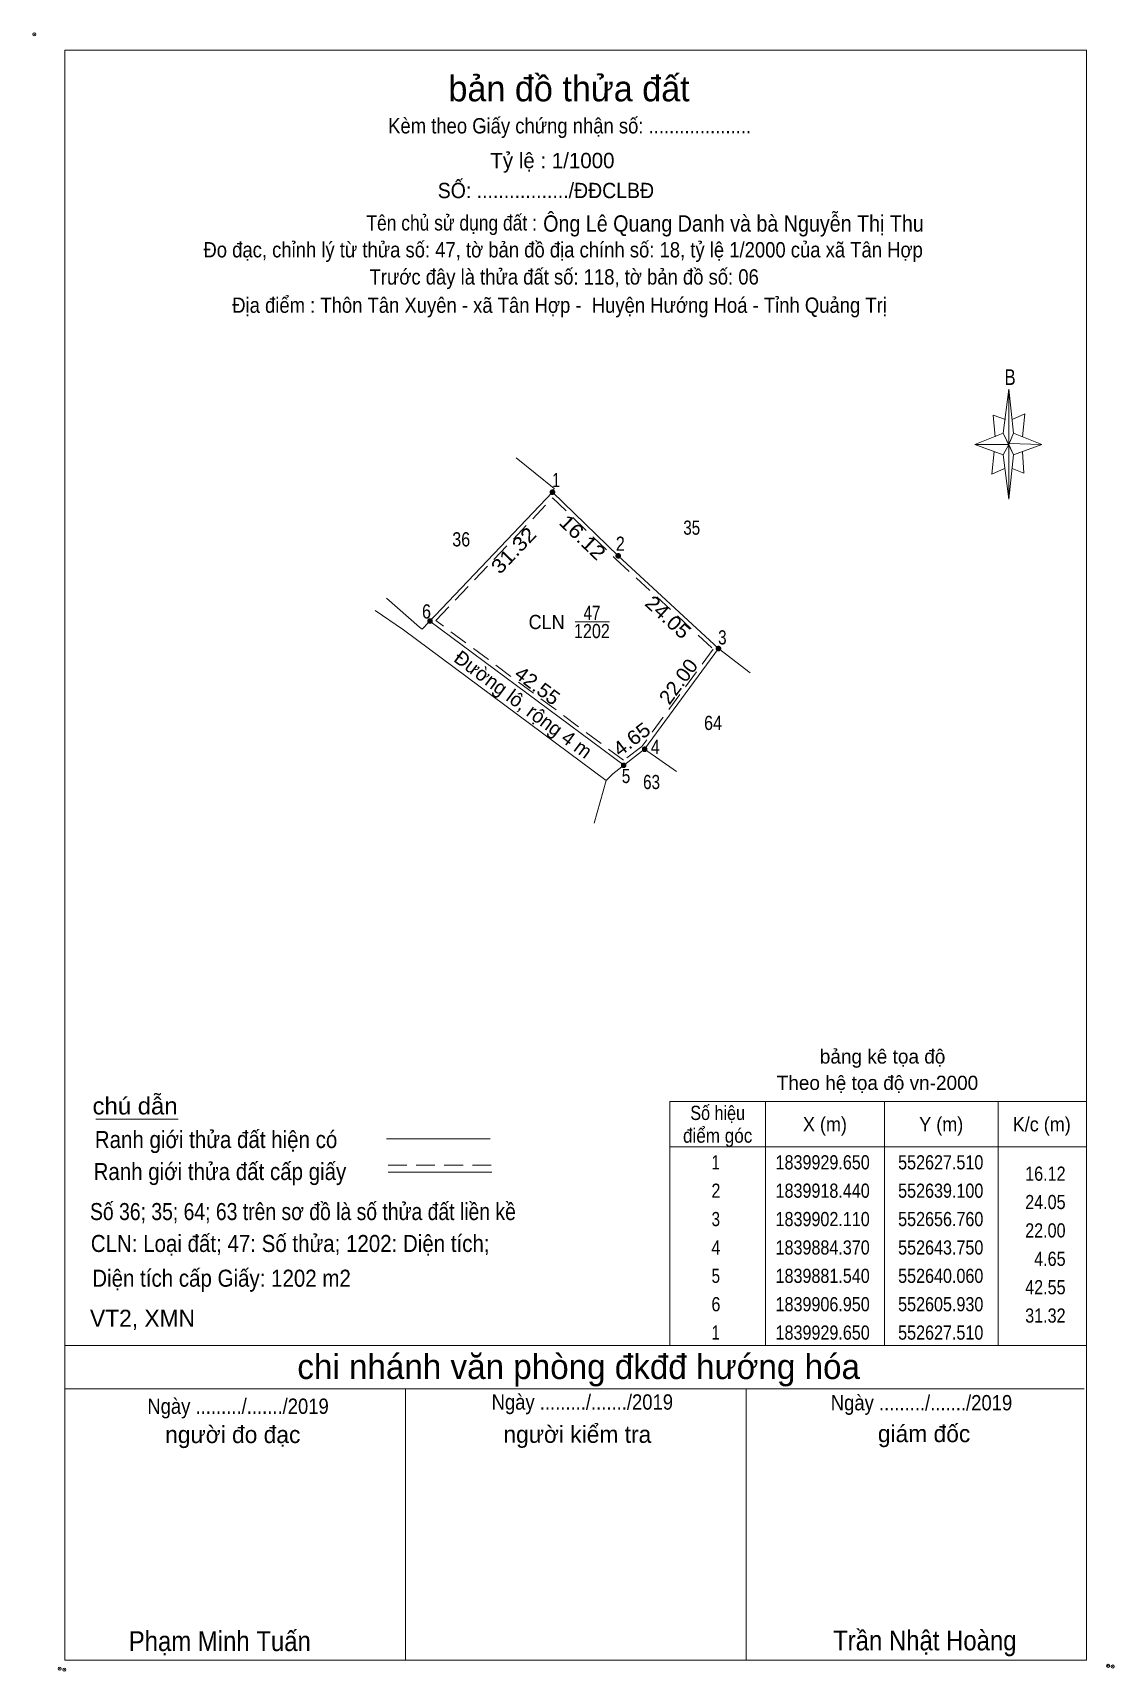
# Model space of a CAD drawing. Header units: metres. Extents: x 552149 to 553435, y 1839651 to 1840026.
# Drawn here: x 553244.7 to 553435.2, y 1839670.5 to 1839959.1 of the extents above; entities that cross this region are included whole.
import ezdxf
from ezdxf.enums import TextEntityAlignment as Align

# ---------------------------------------------------------------- set-up
doc = ezdxf.new("R2010")
doc.units = ezdxf.units.M
doc.header["$LTSCALE"] = 1.1
doc.header["$PDMODE"] = 32
doc.header["$PDSIZE"] = 0.55
doc.linetypes.add('MEDIUM_DASHED', pattern=[4.5, 3, -1.5])
for name, color, linetype, lineweight in [('1', 7, 'MEDIUM_DASHED', 13), ('10', 7, 'Continuous', 13), ('13', 7, 'Continuous', 13), ('17', 7, 'Continuous', 13), ('2', 7, 'Continuous', 13), ('23', 7, 'Continuous', 13), ('5', 7, 'Continuous', 13), ('6', 7, 'Continuous', 13), ('63', 7, 'MEDIUM_DASHED', 13)]:
    doc.layers.add(name, color=color, linetype=linetype, lineweight=lineweight)
for name, color, linetype in [('34', 7, 'Continuous'), ('4', 7, 'Continuous'), ('7', 7, 'Continuous')]:
    doc.layers.add(name, color=color, linetype=linetype)

msp = doc.modelspace()

# ---------------------------------------------------------------- texts
at = {"layer": '13'}
for s, width, p in [('35', 0.8, (553360.78, 1839870.69)), ('36', 0.85, (553320.17, 1839868.63)), ('47', 0.8, (553343.2, 1839855.67)), ('64', 0.85, (553364.535, 1839836.29)), ('63', 0.8, (553353.7, 1839825.88))]:
    msp.add_text(s, height=2.5, dxfattribs=dict(at, width=width)).set_placement(p, align=Align.CENTER)
at = {"layer": '2', "width": 0.95}
msp.add_text('CLN', height=2.5, dxfattribs=at).set_placement((553338.39, 1839854.07), align=Align.RIGHT)
at = {"layer": '34', "width": 0.9}
msp.add_text('Ông Lê Quang Danh và bà Nguyễn Thị Thu', height=2.88, dxfattribs=at).set_placement((553334.61, 1839924.08))
at = {"layer": '4', "width": 0.85}
msp.add_text('1202', height=2.5, dxfattribs=at).set_placement((553343.19, 1839852.47), align=Align.CENTER)
at = {"layer": '5'}
for s, height, p in [('bản đồ thửa đất', 4.5, (553339.17, 1839947.04)), ('Tỷ lệ : 1/1000', 2.7, (553336.235, 1839935.26)), ('chi nhánh văn phòng đkđđ hướng hóa', 4.374, (553340.86, 1839721.96)), ('người đo đạc', 3, (553279.915, 1839710.68)), ('người kiểm tra', 3, (553340.625, 1839710.72)), ('giám đốc', 3, (553401.72, 1839710.84))]:
    msp.add_text(s, height=height, dxfattribs=at).set_placement(p, align=Align.CENTER)
for s, height, width, p in [('Kèm theo Giấy chứng nhận số: ....................', 2.7, 0.9, (553339.265, 1839941.38)), ('SỐ: ................./ĐĐCLBĐ', 2.7, 0.95, (553335.09, 1839929.98)), ('Tên chủ sử dụng đất :', 2.7, 0.85, (553318.48, 1839924.28)), ('Đo đạc, chỉnh lý từ thửa số: 47, tờ bản đồ địa chính số: 18, tỷ lệ 1/2000 của xã Tân Hợp', 2.7, 0.9, (553338.125, 1839919.54)), ('Trước đây là thửa đất số: 118, tờ bản đồ số: 06', 2.7, 0.9, (553338.31, 1839914.76)), ('Địa điểm : Thôn Tân Xuyên - xã Tân Hợp -  Huyện Hướng Hoá - Tỉnh Quảng Trị ', 2.7, 0.9, (553337.945, 1839909.78)), ('B', 2.755, 0.8, (553416.875, 1839897.08)), ('Ngày ........./......./2019', 2.7, 0.9, (553341.505, 1839716.56)), ('Ngày ........./......./2019', 2.7, 0.9, (553401.265, 1839716.44)), ('Ngày ........./......./2019', 2.7, 0.9, (553280.845, 1839715.82)), ('Phạm Minh Tuấn', 3.5, 0.9, (553277.63, 1839674.04)), ('Trần Nhật Hoàng', 3.5, 0.9, (553401.85, 1839674.16))]:
    msp.add_text(s, height=height, dxfattribs=dict(at, width=width)).set_placement(p, align=Align.CENTER)
at = {"layer": '6'}
for s, width, p in [('chú dẫn', 1.05, (553255.21, 1839768.57)), ('Ranh giới thửa đất hiện có ', 0.9, (553255.61, 1839762.65)), ('Ranh giới thửa đất cấp giấy', 0.9, (553255.39, 1839757.01)), ('Số 36; 35; 64; 63 trên sơ đồ là số thửa đất liền kề', 0.85, (553254.76, 1839749.96)), ('CLN: Loại đất; 47: Số thửa; 1202: Diện tích;', 0.9, (553254.9, 1839744.34)), ('Diện tích cấp Giấy: 1202 m2  ', 0.9, (553255.16, 1839738.22))]:
    msp.add_text(s, height=3, dxfattribs=dict(at, width=width)).set_placement(p)
msp.add_text('VT2, XMN', height=3, dxfattribs=at).set_placement((553254.76, 1839731.16))
at = {"layer": '63'}
for s, width, p in [(' 1', 0.75, (553337.58, 1839879.08)), (' 2', 0.85, (553348.99, 1839867.86)), (' 6', 0.85, (553314.84, 1839855.93)), (' 3', 0.8, (553366.92, 1839851.36)), (' 4', 0.85, (553355.16, 1839832.09)), (' 5', 0.8, (553349.95, 1839826.94)), ('16.12', 0.85, (553426.65, 1839756.89)), ('24.05', 0.85, (553426.65, 1839751.89)), ('22.00', 0.85, (553426.65, 1839746.89)), ('4.65', 0.85, (553426.65, 1839741.89)), ('42.55', 0.85, (553426.65, 1839736.89)), ('31.32', 0.85, (553426.65, 1839731.89))]:
    msp.add_text(s, height=2.5, dxfattribs=dict(at, width=width)).set_placement(p, align=Align.RIGHT)
for s, rotation, width, p in [('16.12', 315.955, 1.15, (553340.671, 1839869.323)), ('31.32', 46.449, 1.15, (553330.297, 1839867.069)), ('24.05', 317.241, 1.1, (553355.721, 1839855.251)), ('42.55', 323.332, 1.05, (553332.844, 1839843.112)), ('22.00', 53.745, 1.05, (553359.438, 1839844.106)), ('4.65', 37.486, 1.1, (553350.949, 1839833.68))]:
    msp.add_text(s, height=2.5, rotation=rotation, dxfattribs=dict(at, width=width)).set_placement(p, align=Align.CENTER)
msp.add_text('Đường lô, rộng 4 m', height=2.5, rotation=323.332, dxfattribs=at).set_placement((553330.339, 1839839.802), align=Align.CENTER)
for s, width, p in [('Số hiệu', 0.85, (553365.35, 1839767.59)), ('X (m)', 0.95, (553384.25, 1839765.59)), ('Y (m)', 0.95, (553404.745, 1839765.59)), ('K/c (m)', 0.95, (553422.45, 1839765.59)), ('điểm góc', 0.9, (553365.35, 1839763.59)), (' 1', 0.75, (553364.645, 1839758.89)), ('1839929.650', 0.85, (553383.85, 1839758.89)), ('552627.510', 0.85, (553404.655, 1839758.89)), (' 2', 0.85, (553364.65, 1839753.89)), ('1839918.440', 0.85, (553383.85, 1839753.89)), ('552639.100', 0.85, (553404.655, 1839753.89)), (' 3', 0.8, (553364.65, 1839748.89)), ('1839902.110', 0.85, (553383.85, 1839748.89)), ('552656.760', 0.85, (553404.655, 1839748.89)), (' 4', 0.85, (553364.645, 1839743.89)), ('1839884.370', 0.85, (553383.85, 1839743.89)), ('552643.750', 0.85, (553404.655, 1839743.89)), (' 5', 0.8, (553364.65, 1839738.89)), ('1839881.540', 0.85, (553383.85, 1839738.89)), ('552640.060', 0.85, (553404.655, 1839738.89)), (' 6', 0.85, (553364.65, 1839733.89)), ('1839906.950', 0.85, (553383.85, 1839733.89)), ('552605.930', 0.85, (553404.655, 1839733.89)), (' 1', 0.75, (553364.645, 1839728.89)), ('1839929.650', 0.85, (553383.85, 1839728.89)), ('552627.510', 0.85, (553404.655, 1839728.89))]:
    msp.add_text(s, height=2.5, dxfattribs=dict(at, width=width)).set_placement(p, align=Align.CENTER)
at = {"layer": '7'}
for s, p in [('bảng kê tọa độ', (553394.41, 1839777.53)), ('Theo hệ tọa độ vn-2000', (553393.505, 1839772.89))]:
    msp.add_text(s, height=2.5, dxfattribs=at).set_placement(p, align=Align.CENTER)

# ---------------------------------------------------------------- hatches: boundary and pattern name
at = {"layer": '63'}
for points in [[(553336.64, 1839878.18, 1), (553335.84, 1839878.18, 1)], [(553348.23, 1839866.97, 1), (553347.43, 1839866.97, 1)], [(553315.06, 1839855.48, 1), (553314.26, 1839855.48, 1)], [(553365.89, 1839850.64, 1), (553365.09, 1839850.64, 1)], [(553352.88, 1839832.9, 1), (553352.08, 1839832.9, 1)], [(553349.19, 1839830.07, 1), (553348.39, 1839830.07, 1)]]:
    msp.add_hatch(color=256, dxfattribs=at).paths.add_polyline_path(points)

# ---------------------------------------------------------------- linework, layer by layer
at = {"layer": '1'}
msp.add_lwpolyline([(553336.26, 1839877.19), (553347.35, 1839866.46), (553364.56, 1839850.55), (553351.97, 1839833.39), (553348.78, 1839830.95), (553315.71, 1839855.57)], close=True, dxfattribs=at)
at = {"layer": '10'}
for p, q in [((553336.24, 1839878.18), (553336.53, 1839878.83)), ((553314.66, 1839855.48), (553348.79, 1839830.07)), ((553312.83, 1839854.39), (553313.29, 1839854.04)), ((553352.48, 1839832.9), (553365.49, 1839850.64)), ((553365.49, 1839850.64), (553371.05, 1839846.36)), ((553346.86, 1839828.59), (553352.48, 1839832.9)), ((553352.48, 1839832.9), (553358.07, 1839828.98)), ((553343.59, 1839819.88), (553345.71, 1839827.38))]:
    msp.add_line(p, q, dxfattribs=at)
msp.add_lwpolyline([(553365.49, 1839850.64), (553347.83, 1839866.97), (553336.24, 1839878.18), (553313.29, 1839854.04)], dxfattribs=at)
at = {"layer": '13'}
msp.add_line((553340.22, 1839855.32), (553346.29, 1839855.32), dxfattribs=at)
at = {"layer": '17'}
msp.add_line((553255.81, 1839767.73), (553270.29, 1839767.73), dxfattribs=at)
at = {"layer": '2'}
for p, q in [((553336.53, 1839878.83), (553329.84, 1839884.26)), ((553336.53, 1839878.83), (553329.84, 1839884.26)), ((553306.99, 1839859.53), (553312.83, 1839854.39)), ((553358.07, 1839828.98), (553352.48, 1839832.9))]:
    msp.add_line(p, q, dxfattribs=at)
msp.add_lwpolyline([(553343.59, 1839819.88), (553345.71, 1839827.38), (553346.86, 1839828.59), (553352.48, 1839832.9), (553358.07, 1839828.98)], dxfattribs=at)
at = {"layer": '23'}
for p, q in [((553306.99, 1839859.53), (553312.83, 1839854.39)), ((553305, 1839857.37), (553310.02, 1839853.94)), ((553310.02, 1839853.94), (553345.71, 1839827.38)), ((553345.71, 1839827.38), (553346.86, 1839828.59))]:
    msp.add_line(p, q, dxfattribs=at)
at = {"layer": '5'}
for p, q in [((553415.67, 1839888.56), (553416.67, 1839896.36)), ((553415.67, 1839884.76), (553410.67, 1839886.56)), ((553417.47, 1839888.56), (553422.47, 1839886.56)), ((553417.47, 1839884.76), (553416.67, 1839876.96)), ((553419.07, 1839885.36), (553419.27, 1839881.56)), ((553419.27, 1839881.56), (553417.27, 1839882.36)), ((553250.35, 1839727.84), (553430.35, 1839727.84)), ((553250.35, 1839720.24), (553429.95, 1839720.24)), ((553250.35, 1839720.24), (553429.95, 1839720.24)), ((553250.35, 1839720.24), (553429.95, 1839720.24)), ((553310.35, 1839672.44), (553310.35, 1839720.24)), ((553370.35, 1839672.44), (553370.35, 1839720.24))]:
    msp.add_line(p, q, dxfattribs=at)
for points in [[(553250.35, 1839956.04), (553430.35, 1839956.04), (553430.35, 1839672.44), (553250.35, 1839672.44)], [(553416.67, 1839896.36), (553417.47, 1839888.56), (553416.67, 1839886.56)], [(553416.67, 1839886.56), (553410.67, 1839886.56), (553415.67, 1839888.56), (553417.47, 1839884.76), (553422.47, 1839886.56), (553416.67, 1839886.76)], [(553416.67, 1839886.56), (553416.67, 1839876.96), (553415.67, 1839884.76)]]:
    msp.add_lwpolyline(points, close=True, dxfattribs=at)
for points in [[(553416.07, 1839890.96), (553413.87, 1839891.76), (553414.27, 1839887.96)], [(553417.27, 1839890.96), (553419.47, 1839891.96), (553419.07, 1839887.96)], [(553416.67, 1839886.56), (553415.67, 1839888.56), (553410.67, 1839886.56)], [(553416.67, 1839886.56), (553417.47, 1839884.76), (553422.47, 1839886.56)], [(553414.07, 1839885.36), (553413.67, 1839881.36), (553415.87, 1839882.36)], [(553430.35, 1839672.44), (553250.35, 1839672.44), (553250.35, 1839720.24)]]:
    msp.add_lwpolyline(points, dxfattribs=at)
for p in [(553244.95, 1839958.84), (553249.43, 1839670.92), (553250.23, 1839670.76), (553434.15, 1839671.44), (553434.95, 1839671.32)]:
    msp.add_point(p, dxfattribs=at)
at = {"layer": '6'}
for p, q in [((553307.01, 1839764.25), (553325.29, 1839764.25)), ((553307.29, 1839758.39), (553325.57, 1839758.39))]:
    msp.add_line(p, q, dxfattribs=at)
at = {"layer": '6', "linetype": 'MEDIUM_DASHED'}
msp.add_line((553307.29, 1839759.63), (553325.69, 1839759.63), dxfattribs=at)
at = {"layer": '63', "linetype": 'Continuous'}
for p, q in [((553373.75, 1839770.84), (553373.75, 1839727.84)), ((553394.75, 1839770.84), (553394.75, 1839727.84)), ((553414.75, 1839770.84), (553414.75, 1839727.84)), ((553356.95, 1839762.84), (553430.35, 1839762.84))]:
    msp.add_line(p, q, dxfattribs=at)
msp.add_lwpolyline([(553356.95, 1839770.84), (553430.35, 1839770.84), (553430.35, 1839727.84), (553356.95, 1839727.84)], close=True, dxfattribs=at)
at = {"layer": '63'}
for centre in [(553336.24, 1839878.18), (553347.83, 1839866.97), (553314.66, 1839855.48), (553314.66, 1839855.48), (553365.49, 1839850.64), (553352.48, 1839832.9), (553348.79, 1839830.07)]:
    msp.add_circle(centre, 0.4, dxfattribs=at)

msp.set_redraw_order([(e.dxf.handle, doc.entitydb.next_handle()) for e in msp.query("TEXT MTEXT ATTDEF DIMENSION ARC_DIMENSION")])  # texts and dimensions are drawn at this point

doc.saveas('drawing.dxf')
